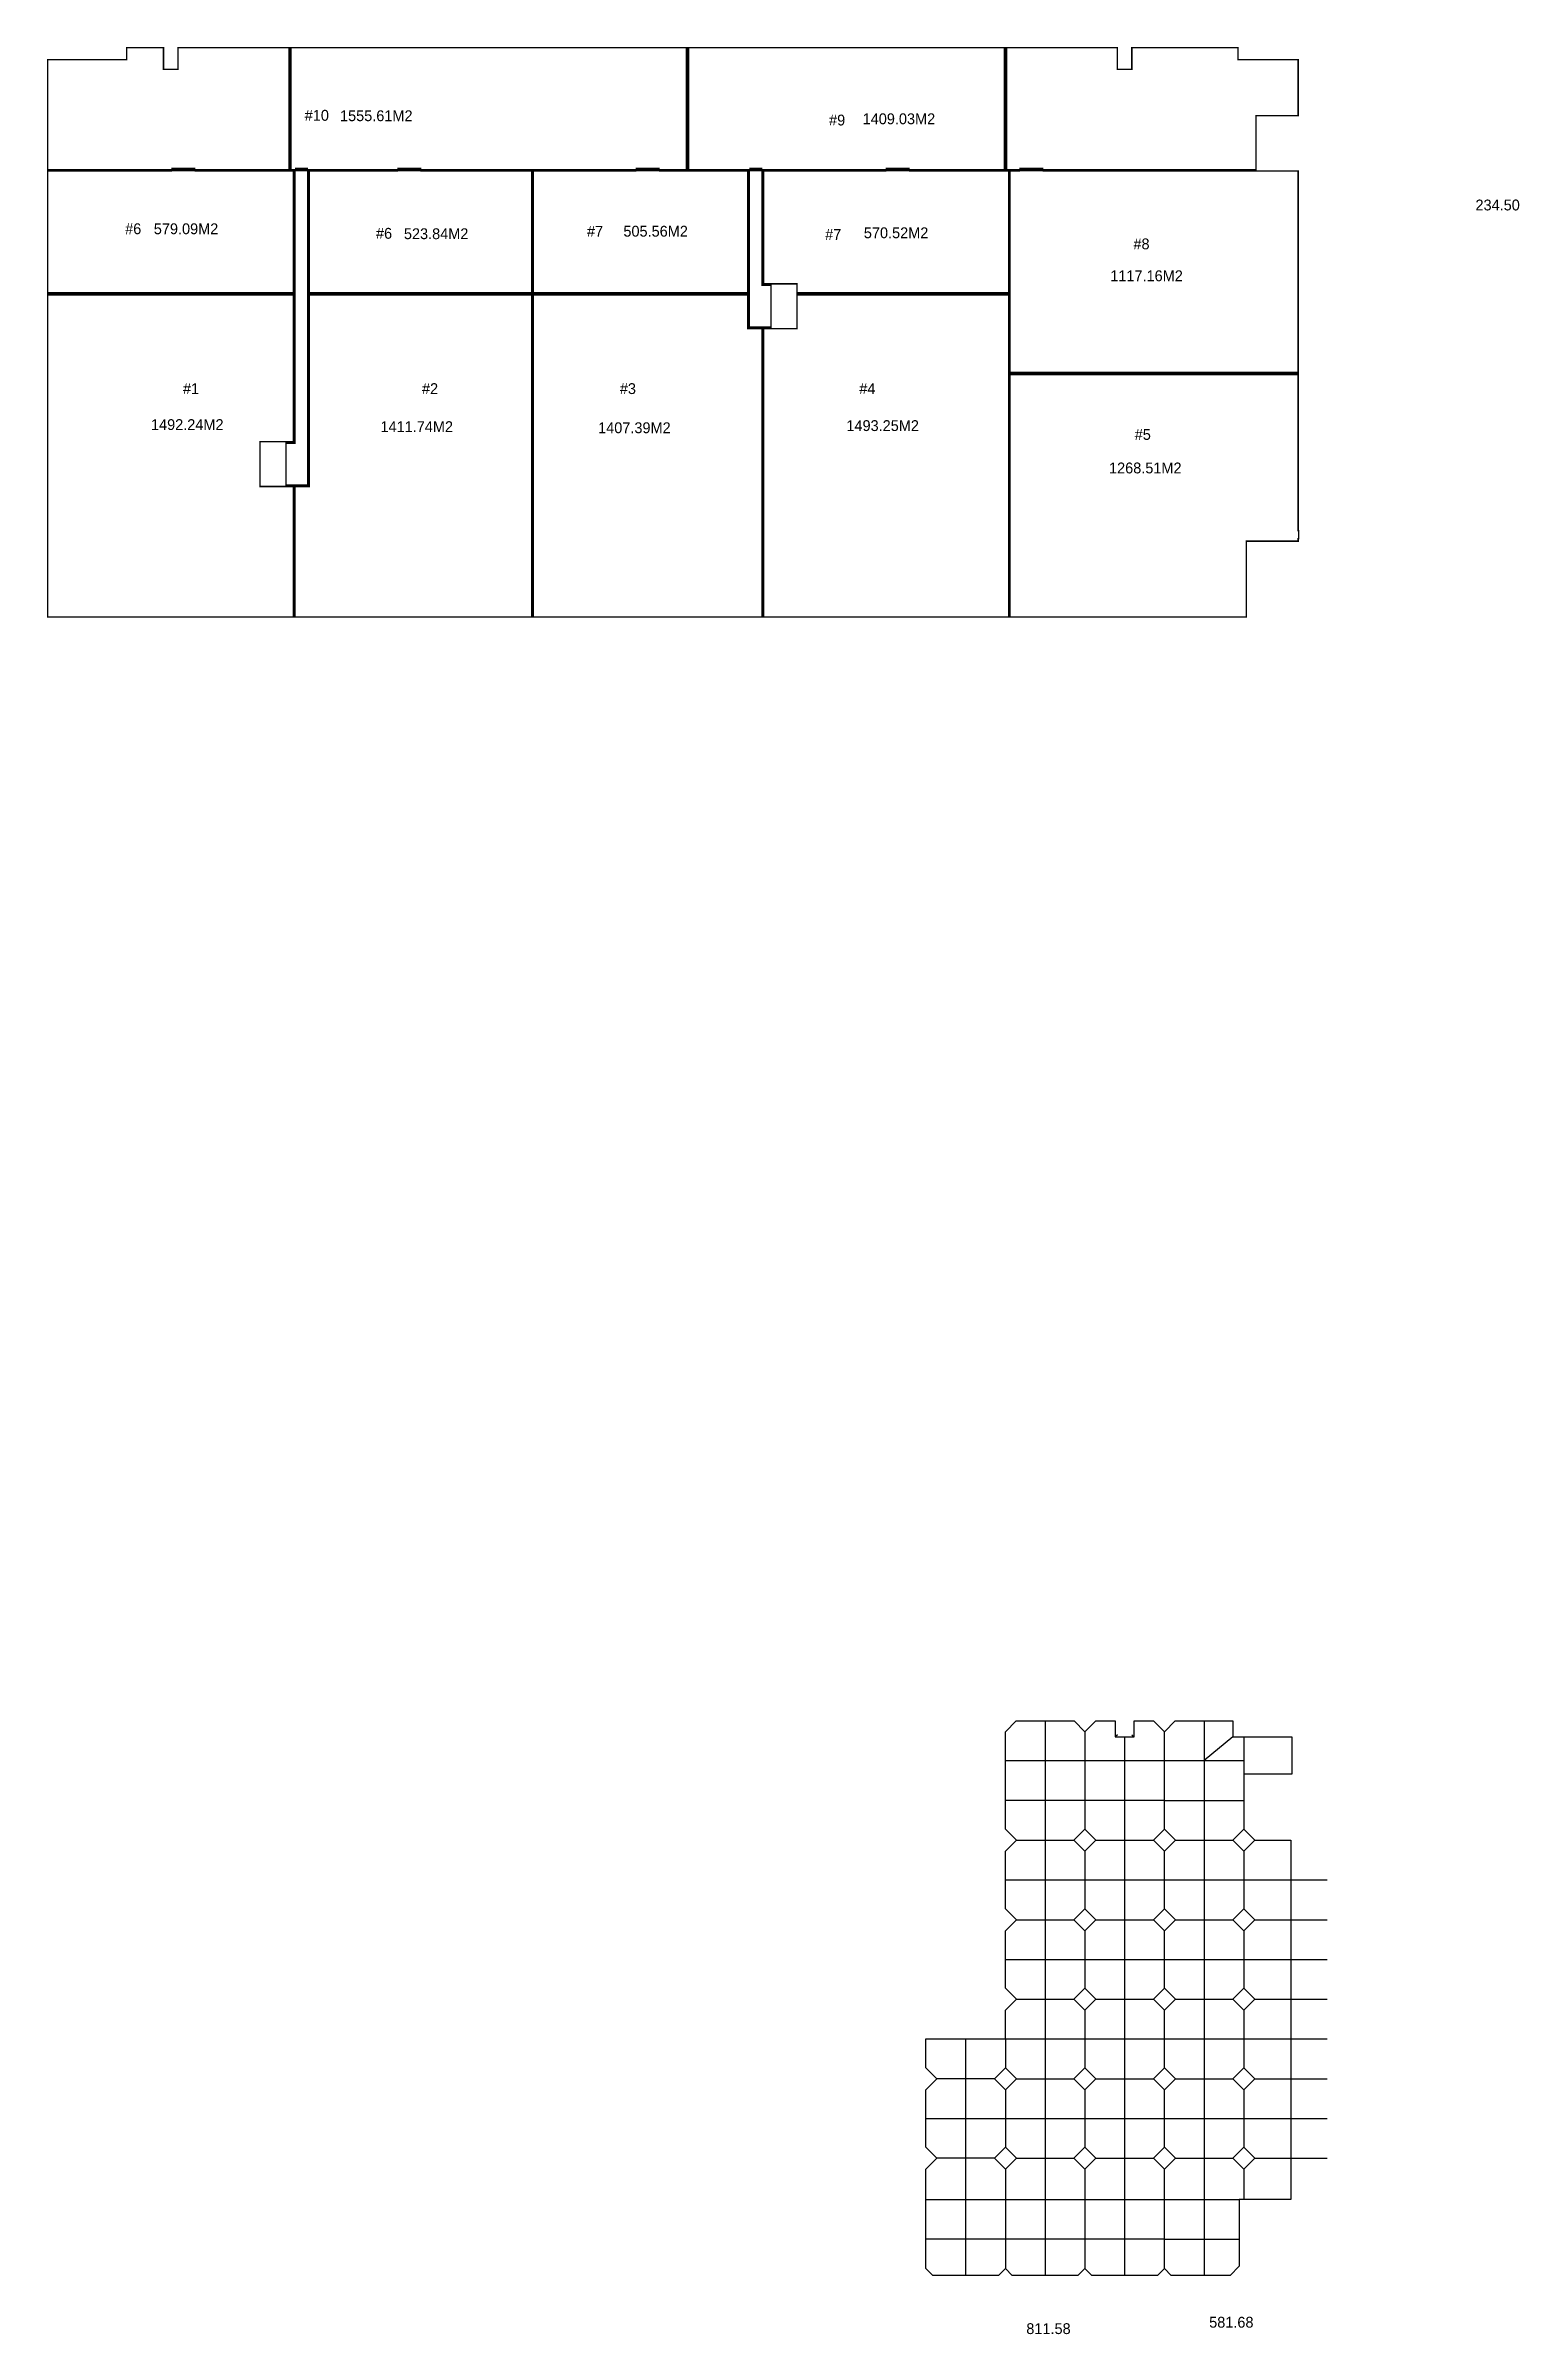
# Model space of a CAD drawing. Header units: millimetres. Extents: x -552870 to 1405794, y -1345622 to 197746.
# Drawn here: x 432330 to 636243, y -643153 to -326584 of the extents above; entities that cross this region are included whole.
import ezdxf

# ---------------------------------------------------------------- set-up
doc = ezdxf.new("R2010")
doc.units = ezdxf.units.MM
doc.header["$LTSCALE"] = 1000
doc.header["$MEASUREMENT"] = 0
doc.layers.get('0').update_dxf_attribs({"linetype": 'CONTINUOUS'})
doc.styles.add('나눔바른고딕', font='')
doc.styles.get('나눔바른고딕').set_extended_font_data('나눔바른고딕')

msp = doc.modelspace()

# ---------------------------------------------------------------- texts
at = {"ltscale": 10000, "style": '나눔바른고딕'}
for s, p in [('#10', (468170.7, -336956.7)), ('#9', (540732.1, -337610.2)), ('#6', (443321.3, -352647.4)), ('#6', (478031.8, -353278.8)), ('#7', (507234.3, -353010.7)), ('#7', (540190.4, -353431.7)), ('#8', (582853.3, -354743.8)), ('#1', (451319.6, -374762)), ('#2', (484396.1, -374762)), ('#3', (511778.4, -374762)), ('#4', (544912.3, -374762)), ('#5', (583032.2, -381102.8))]:
    msp.add_text(s, height=1500, dxfattribs=at).set_placement(p)
at = {"color": 3, "ltscale": 10000, "style": '나눔바른고딕'}
for s, p in [('1555.61M2 ', (473053.6, -337014.6)), ('1409.03M2 ', (545377.2, -337436.6)), ('579.09M2 ', (447285.7, -352651.5)), ('523.84M2 ', (481895.2, -353336.4)), ('505.56M2 ', (512270.2, -352986.1)), ('570.52M2 ', (545545.8, -353208.1)), ('1117.16M2 ', (579650.4, -359153.9)), ('1492.24M2 ', (446894.4, -379738.4)), ('1411.74M2 ', (478654.4, -380022.1)), ('1407.39M2 ', (508773, -380176.1)), ('1493.25M2 ', (543130.1, -379878.8)), ('1268.51M2 ', (579472.7, -385739))]:
    msp.add_text(s, height=1500, dxfattribs=at).set_placement(p)
at = {"color": 1, "ltscale": 10000, "style": '나눔바른고딕'}
msp.add_text('234.50', height=1500, dxfattribs=at).set_placement((630186.7, -349360.3))
at = {"color": 114, "ltscale": 10000, "true_color": 0x139b48, "style": '나눔바른고딕'}
for s, p in [('811.58', (568028, -643132)), ('581.68', (593332.9, -642244.9))]:
    msp.add_text(s, height=1500, dxfattribs=at).set_placement(p)

# ---------------------------------------------------------------- linework, layer by layer
at = {"color": 3, "ltscale": 10000, "const_width": 200}
for points in [[(468605.1, -343709.5), (521130.1, -343709.5), (521130.1, -326834.5), (450630.1, -326834.5), (450630.1, -329834.5), (448630.1, -329834.5), (448630.1, -326834.5), (443530.1, -326834.5), (443530.1, -328509.5), (432580.1, -328509.5), (432580.1, -343709.5), (466805.1, -343709.5), (466805.1, -381559.5), (465580.1, -381559.5), (465580.1, -387359.5), (468605.1, -387359.5), (468605.1, -343709.5)], [(531480.1, -343709.5), (599805.1, -343709.5), (599805.1, -336259.5), (605655.1, -336259.5), (605655.1, -328509.5), (597330.1, -328509.5), (597330.1, -326834.5), (582630.1, -326834.5), (582630.1, -329834.5), (580630.1, -329834.5), (580630.1, -326834.5), (521130.1, -326834.5), (521130.1, -343709.5), (529680.1, -343709.5), (529680.1, -365509.5), (532680.1, -365509.5), (532680.1, -359709.5), (531480.1, -359709.5), (531480.1, -343709.5)], [(449720.1, -343709.5), (449720.1, -343909.5), (432580.1, -343909.5), (432580.1, -360909.5), (466605.1, -360909.5), (466605.1, -343909.5), (453040.1, -343909.5), (453040.1, -343709.5), (449720.1, -343709.5)], [(480970.1, -343709.5), (480970.1, -343909.5), (468805.1, -343909.5), (468805.1, -360909.5), (499580.1, -360909.5), (499580.1, -343909.5), (484290.1, -343909.5), (484290.1, -343709.5), (480970.1, -343709.5)], [(513970.1, -343709.5), (513970.1, -343909.5), (499780.1, -343909.5), (499780.1, -360909.5), (529480.1, -360909.5), (529480.1, -343909.5), (517290.1, -343909.5), (517290.1, -343709.5), (513970.1, -343709.5)], [(548570.1, -343909.5), (531680.1, -343909.5), (531680.1, -359509.5), (536280.1, -359509.5), (536280.1, -360909.5), (565580.1, -360909.5), (565580.1, -348409.5), (565580.1, -343909.5), (551890.1, -343909.5), (551890.1, -343709.5), (548570.1, -343709.5), (548570.1, -343909.5)], [(567070.1, -343709.5), (567070.1, -343909.5), (565780.1, -343909.5), (565780.1, -371909.5), (605655.1, -371909.5), (605655.1, -343909.5), (570390.1, -343909.5), (570390.1, -343709.5), (567070.1, -343709.5)], [(432580.1, -360909.5), (432580.1, -405609.5), (466605.1, -405609.5), (466605.1, -387559.5), (461980.1, -387559.5), (461980.1, -381359.5), (466605.1, -381359.5), (466605.1, -360909.5), (432580.1, -360909.5)], [(468805.1, -360909.5), (468805.1, -387559.5), (466805.1, -387559.5), (466805.1, -405609.5), (499580.1, -405609.5), (499580.1, -377409.5), (499580.1, -360909.5), (468805.1, -360909.5)], [(499780.1, -360909.5), (499780.1, -405609.5), (531480.1, -405609.5), (531480.1, -365709.5), (529480.1, -365709.5), (529480.1, -360909.5), (499780.1, -360909.5)], [(536280.1, -360909.5), (536280.1, -365709.5), (531680.1, -365709.5), (531680.1, -405609.5), (565580.1, -405609.5), (565580.1, -360909.5), (536280.1, -360909.5)]]:
    msp.add_lwpolyline(points, dxfattribs=at)
at = {"color": 1, "ltscale": 10000, "const_width": 500}
for points in [[(466130.1, -326834.5), (466130.1, -343709.5)], [(521130.1, -326834.5), (521130.1, -343709.5)], [(565130.1, -326834.5), (565130.1, -343709.5)], [(449720.1, -343709.5), (453040.1, -343709.5)], [(466805.1, -343709.5), (468605.1, -343709.5)], [(480970.1, -343709.5), (484290.1, -343709.5)], [(513970.1, -343709.5), (517290.1, -343709.5)], [(529680.1, -343709.5), (531480.1, -343709.5)], [(548570.1, -343709.5), (551890.1, -343709.5)], [(567070.1, -343709.5), (570390.1, -343709.5)], [(466605.1, -360909.5), (432580.1, -360909.5)], [(468805.1, -360909.5), (499580.1, -360909.5)], [(499780.1, -360909.5), (529480.1, -360909.5)], [(536280.1, -360909.5), (565580.1, -360909.5)], [(565780.1, -371909.5), (605655.1, -371909.5)]]:
    msp.add_lwpolyline(points, dxfattribs=at)
at = {"color": 3, "ltscale": 10000, "const_width": 200}
msp.add_lwpolyline([(605655.1, -371909.5), (605655.1, -393659.5), (605705.1, -393659.5), (605705.1, -394759.5), (605655.1, -394759.5), (605655.1, -395109.5), (598480.1, -395109.5), (598480.1, -405609.5), (565780.1, -405609.5), (565780.1, -371909.5)], close=True, dxfattribs=at)
at = {"color": 114, "ltscale": 10000, "true_color": 0x139b48}
for points in [[(587130.1, -634059.5), (586180.1, -635009.5), (577080.1, -635009.5), (576130.1, -634059.5), (575180.1, -635009.5), (566080.1, -635009.5), (565130.1, -634059.5), (564180.1, -635009.5), (555080.1, -635009.5), (554130.1, -634059.5), (554130.1, -620333.7), (555654.4, -618809.5), (554130.1, -617285.2), (554130.1, -609333.7), (555654.4, -607809.5), (554130.1, -606285.2), (554130.1, -602309.5), (565130.1, -602309.5), (565130.1, -598333.7), (566654.4, -596809.5), (565130.1, -595285.2), (565130.1, -587333.7), (566654.4, -585809.5), (565130.1, -584285.2), (565130.1, -576333.7), (566654.4, -574809.5), (565130.1, -573285.2), (565130.1, -559809.5), (566630.1, -558309.5), (574630.1, -558309.5), (576130.1, -559809.5), (577630.1, -558309.5), (580330.1, -558309.5), (580330.1, -560534.5), (582930.1, -560534.5), (582930.1, -558309.5), (585630.1, -558309.5), (587130.1, -559809.5)], [(570630.1, -558309.5), (570630.1, -596809.5), (570630.1, -635009.5)], [(576130.1, -559809.5), (576130.1, -573285.2)], [(580630.1, -560234.5), (580330.1, -560534.5)], [(582630.1, -560234.5), (582930.1, -560534.5)], [(592630.1, -558309.5), (592630.1, -596809.5), (592630.1, -635009.5)], [(581630.1, -560534.5), (581630.1, -596809.5), (581630.1, -635009.5)], [(596630.1, -560509.5), (592630.1, -563809.5)], [(598130.1, -560509.5), (598130.1, -565659.5)], [(565130.1, -563809.5), (587130.1, -563809.5)], [(587130.1, -563809.5), (598130.1, -563809.5)], [(587130.1, -569309.5), (565130.5, -569309.5)], [(587130.1, -569309.5), (598130.1, -569309.5)], [(566654.4, -574809.5), (574605.8, -574809.5)], [(576130.1, -573285.2), (574605.8, -574809.5), (576130.1, -576333.7), (577654.4, -574809.5), (576130.1, -573285.2)], [(577654.4, -574809.5), (585605.8, -574809.5)], [(587130.1, -573285.2), (585605.8, -574809.5), (587130.1, -576333.7)], [(588654.4, -574809.5), (596605.8, -574809.5)], [(598130.1, -573285.2), (596605.8, -574809.5), (598130.1, -576333.7), (599654.4, -574809.5)], [(576130.1, -576333.7), (576130.1, -584285.2)], [(598130.1, -576333.7), (598130.1, -584285.2)], [(565130.1, -580309.5), (587130.1, -580309.5)], [(587130.1, -580309.5), (609677.6, -580309.5)], [(576130.1, -584285.2), (574605.8, -585809.5), (576130.1, -587333.7), (577654.4, -585809.5), (576130.1, -584285.2)], [(587130.1, -584285.2), (585605.8, -585809.5), (587130.1, -587333.7)], [(598130.1, -584285.2), (596605.8, -585809.5), (598130.1, -587333.7), (599654.4, -585809.5), (598130.1, -584285.2)], [(566654.4, -585809.5), (574605.8, -585809.5)], [(576130.1, -587333.7), (576130.1, -595285.2)], [(577654.4, -585809.5), (585605.8, -585809.5)], [(588654.4, -585809.5), (596605.8, -585809.5)], [(598130.1, -587333.7), (598130.1, -595285.2)], [(599654.4, -585809.5), (609680.1, -585809.5)], [(565130.1, -591309.5), (587130.1, -591309.5)], [(587130.1, -591309.5), (609677.6, -591309.5)], [(566654.4, -596809.5), (574605.8, -596809.5)], [(576130.1, -595285.2), (574605.8, -596809.5), (576130.1, -598333.7), (577654.4, -596809.5), (576130.1, -595285.2)], [(577654.4, -596809.5), (585605.8, -596809.5)], [(587130.1, -595285.2), (585605.8, -596809.5), (587130.1, -598333.7)], [(588654.4, -596809.5), (596605.8, -596809.5)], [(598130.1, -595285.2), (596605.8, -596809.5), (598130.1, -598333.7), (599654.4, -596809.5), (598130.1, -595285.2)], [(599654.4, -596809.5), (609680.1, -596809.5)], [(576130.1, -598333.7), (576130.1, -606285.2)], [(598130.1, -598333.7), (598130.1, -606285.2)], [(559630.1, -602310.3), (559630.1, -635009.5)], [(565128.7, -602309.5), (587130.1, -602309.5)], [(565130.1, -602309.5), (565130.1, -606285.2)], [(587130.1, -602309.5), (609677.6, -602309.5)], [(563605.8, -607809.5), (555654.4, -607809.5)], [(565130.1, -606285.2), (563605.8, -607809.5), (565130.1, -609333.7), (566654.4, -607809.5), (565130.1, -606285.2)], [(566654.4, -607809.5), (574605.8, -607809.5)], [(576130.1, -606285.2), (574605.8, -607809.5), (576130.1, -609333.7), (577654.4, -607809.5), (576130.1, -606285.2)], [(577654.4, -607809.5), (585605.8, -607809.5)], [(587130.1, -606285.2), (585605.8, -607809.5), (587130.1, -609333.7)], [(588654.4, -607809.5), (596605.8, -607809.5)], [(598130.1, -606285.2), (596605.8, -607809.5), (598130.1, -609333.7), (599654.4, -607809.5), (598130.1, -606285.2)], [(599654.4, -607809.5), (609680.1, -607809.5)], [(565130.1, -609333.7), (565130.1, -617285.2)], [(576130.1, -609333.7), (576130.1, -617285.2)], [(598130.1, -609333.7), (598130.1, -617285.2)], [(554130.1, -613309.5), (587130.1, -613309.5)], [(587130.1, -613309.5), (609677.6, -613309.5)], [(565130.1, -617285.2), (563605.8, -618809.5), (565130.1, -620333.7), (566654.4, -618809.5), (565130.1, -617285.2)], [(576130.1, -617285.2), (574605.8, -618809.5), (576130.1, -620333.7), (577654.4, -618809.5), (576130.1, -617285.2)], [(587130.1, -617285.2), (585605.8, -618809.5), (587130.1, -620333.7)], [(598130.1, -617285.2), (596605.8, -618809.5), (598130.1, -620333.7), (599654.4, -618809.5), (598130.1, -617285.2)], [(563605.8, -618809.5), (555654.4, -618809.5)], [(565130.1, -620333.7), (565130.1, -634059.5)], [(566654.4, -618809.5), (574605.8, -618809.5)], [(576130.1, -620333.7), (576130.1, -634059.5)], [(577654.4, -618809.5), (585605.8, -618809.5)], [(588654.4, -618809.5), (596605.8, -618809.5)], [(598130.1, -620333.7), (598130.1, -624509.5)], [(599654.4, -618809.5), (609680.1, -618809.5)], [(554130.1, -624509.5), (587130.1, -624509.5)], [(587130.1, -624509.5), (597480.1, -624509.5)], [(587130.1, -630009.5), (554130.1, -630009.5)], [(587130.1, -630009.5), (597480.1, -630009.5)]]:
    msp.add_lwpolyline(points, dxfattribs=at)
msp.add_lwpolyline([(599654.4, -574809.5), (604655.1, -574809.5), (604655.1, -624509.5), (597480.1, -624509.5), (597480.1, -633759.5), (596230.1, -635009.5), (588080.1, -635009.5), (587130.1, -634059.5), (587130.1, -620333.7), (588654.4, -618809.5), (587130.1, -617285.2), (587130.1, -609333.7), (588654.4, -607809.5), (587130.1, -606285.2), (587130.1, -598333.7), (588654.4, -596809.5), (587130.1, -595285.2), (587130.1, -587333.7), (588654.4, -585809.5), (587130.1, -584285.2), (587130.1, -576333.7), (588654.4, -574809.5), (587130.1, -573285.2), (587130.1, -559809.5), (588630.1, -558309.5), (596630.1, -558309.5), (596630.1, -560509.5), (604755.1, -560509.5), (604755.1, -565659.5), (598130.1, -565659.5), (598130.1, -573285.2)], close=True, dxfattribs=at)

msp.set_redraw_order([(e.dxf.handle, doc.entitydb.next_handle()) for e in msp.query("TEXT MTEXT ATTDEF DIMENSION ARC_DIMENSION")])  # texts and dimensions are drawn at this point

doc.saveas('drawing.dxf')
